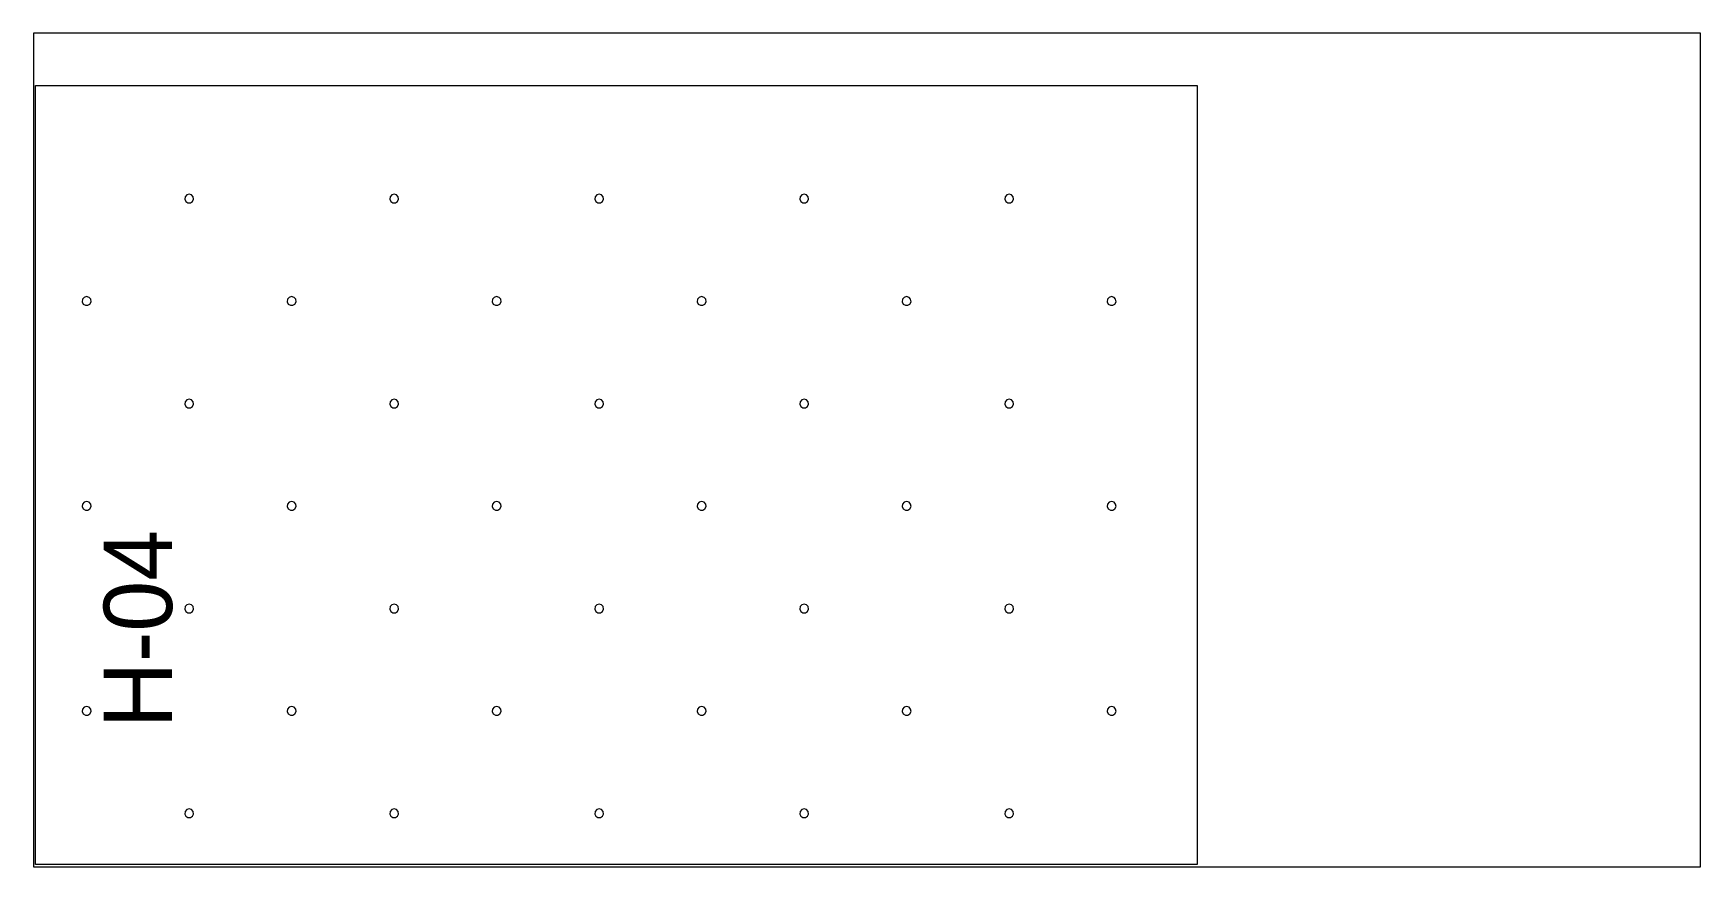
# Model space of a CAD drawing. Extents: x 0 to 287620, y 0 to 1220.
# Drawn here: x 158760 to 161200, y 0 to 1220 of the extents above; entities that cross this region are included whole.
import ezdxf

# ---------------------------------------------------------------- set-up
doc = ezdxf.new("R2010")
doc.units = 0
doc.header["$MEASUREMENT"] = 0
for name, color, linetype, lineweight in [('CUSTOM', 7, 'CONTINUOUS', 0), ('drilling', 7, 'CONTINUOUS', 0), ('FINAL', 7, 'CONTINUOUS', 0)]:
    doc.layers.add(name, color=color, linetype=linetype, lineweight=lineweight)

msp = doc.modelspace()

# ---------------------------------------------------------------- texts
at = {"layer": 'Final', "lineweight": 0}
msp.add_text('H-04', height=100, rotation=90, dxfattribs=at).set_placement((158963, 203))

# ---------------------------------------------------------------- linework, layer by layer
at = {"layer": 'CUSTOM', "lineweight": 0}
msp.add_lwpolyline([(158760, 0), (161200, 0), (161200, 1220), (158760, 1220)], close=True, dxfattribs=at)
at = {"layer": 'drilling', "lineweight": 0}
for points in [[(158988, 984.5), (158984.5, 983.5), (158982.1, 980.7), (158981.6, 977.1), (158983.1, 973.7), (158986.2, 971.8), (158989.8, 971.8), (158992.9, 973.7), (158994.4, 977.1), (158993.9, 980.7), (158991.5, 983.5)], [(159288, 984.5), (159284.5, 983.5), (159282.1, 980.7), (159281.6, 977.1), (159283.1, 973.7), (159286.2, 971.8), (159289.8, 971.8), (159292.9, 973.7), (159294.4, 977.1), (159293.9, 980.7), (159291.5, 983.5)], [(159588, 984.5), (159584.5, 983.5), (159582.1, 980.7), (159581.6, 977.1), (159583.1, 973.7), (159586.2, 971.8), (159589.8, 971.8), (159592.9, 973.7), (159594.4, 977.1), (159593.9, 980.7), (159591.5, 983.5)], [(159888, 984.5), (159884.5, 983.5), (159882.1, 980.7), (159881.6, 977.1), (159883.1, 973.7), (159886.2, 971.8), (159889.8, 971.8), (159892.9, 973.7), (159894.4, 977.1), (159893.9, 980.7), (159891.5, 983.5)], [(160188, 984.5), (160184.5, 983.5), (160182.1, 980.7), (160181.6, 977.1), (160183.1, 973.7), (160186.2, 971.8), (160189.8, 971.8), (160192.9, 973.7), (160194.4, 977.1), (160193.9, 980.7), (160191.5, 983.5)], [(158838, 834.5), (158834.5, 833.5), (158832.1, 830.7), (158831.6, 827.1), (158833.1, 823.7), (158836.2, 821.8), (158839.8, 821.8), (158842.9, 823.7), (158844.4, 827.1), (158843.9, 830.7), (158841.5, 833.5)], [(159138, 834.5), (159134.5, 833.5), (159132.1, 830.7), (159131.6, 827.1), (159133.1, 823.7), (159136.2, 821.8), (159139.8, 821.8), (159142.9, 823.7), (159144.4, 827.1), (159143.9, 830.7), (159141.5, 833.5)], [(159438, 834.5), (159434.5, 833.5), (159432.1, 830.7), (159431.6, 827.1), (159433.1, 823.7), (159436.2, 821.8), (159439.8, 821.8), (159442.9, 823.7), (159444.4, 827.1), (159443.9, 830.7), (159441.5, 833.5)], [(159738, 834.5), (159734.5, 833.5), (159732.1, 830.7), (159731.6, 827.1), (159733.1, 823.7), (159736.2, 821.8), (159739.8, 821.8), (159742.9, 823.7), (159744.4, 827.1), (159743.9, 830.7), (159741.5, 833.5)], [(160038, 834.5), (160034.5, 833.5), (160032.1, 830.7), (160031.6, 827.1), (160033.1, 823.7), (160036.2, 821.8), (160039.8, 821.8), (160042.9, 823.7), (160044.4, 827.1), (160043.9, 830.7), (160041.5, 833.5)], [(160338, 834.5), (160334.5, 833.5), (160332.1, 830.7), (160331.6, 827.1), (160333.1, 823.7), (160336.2, 821.8), (160339.8, 821.8), (160342.9, 823.7), (160344.4, 827.1), (160343.9, 830.7), (160341.5, 833.5)], [(158988, 684.5), (158984.5, 683.5), (158982.1, 680.7), (158981.6, 677.1), (158983.1, 673.7), (158986.2, 671.8), (158989.8, 671.8), (158992.9, 673.7), (158994.4, 677.1), (158993.9, 680.7), (158991.5, 683.5)], [(159288, 684.5), (159284.5, 683.5), (159282.1, 680.7), (159281.6, 677.1), (159283.1, 673.7), (159286.2, 671.8), (159289.8, 671.8), (159292.9, 673.7), (159294.4, 677.1), (159293.9, 680.7), (159291.5, 683.5)], [(159588, 684.5), (159584.5, 683.5), (159582.1, 680.7), (159581.6, 677.1), (159583.1, 673.7), (159586.2, 671.8), (159589.8, 671.8), (159592.9, 673.7), (159594.4, 677.1), (159593.9, 680.7), (159591.5, 683.5)], [(159888, 684.5), (159884.5, 683.5), (159882.1, 680.7), (159881.6, 677.1), (159883.1, 673.7), (159886.2, 671.8), (159889.8, 671.8), (159892.9, 673.7), (159894.4, 677.1), (159893.9, 680.7), (159891.5, 683.5)], [(160188, 684.5), (160184.5, 683.5), (160182.1, 680.7), (160181.6, 677.1), (160183.1, 673.7), (160186.2, 671.8), (160189.8, 671.8), (160192.9, 673.7), (160194.4, 677.1), (160193.9, 680.7), (160191.5, 683.5)], [(158838, 534.5), (158834.5, 533.5), (158832.1, 530.7), (158831.6, 527.1), (158833.1, 523.7), (158836.2, 521.8), (158839.8, 521.8), (158842.9, 523.7), (158844.4, 527.1), (158843.9, 530.7), (158841.5, 533.5)], [(159138, 534.5), (159134.5, 533.5), (159132.1, 530.7), (159131.6, 527.1), (159133.1, 523.7), (159136.2, 521.8), (159139.8, 521.8), (159142.9, 523.7), (159144.4, 527.1), (159143.9, 530.7), (159141.5, 533.5)], [(159438, 534.5), (159434.5, 533.5), (159432.1, 530.7), (159431.6, 527.1), (159433.1, 523.7), (159436.2, 521.8), (159439.8, 521.8), (159442.9, 523.7), (159444.4, 527.1), (159443.9, 530.7), (159441.5, 533.5)], [(159738, 534.5), (159734.5, 533.5), (159732.1, 530.7), (159731.6, 527.1), (159733.1, 523.7), (159736.2, 521.8), (159739.8, 521.8), (159742.9, 523.7), (159744.4, 527.1), (159743.9, 530.7), (159741.5, 533.5)], [(160038, 534.5), (160034.5, 533.5), (160032.1, 530.7), (160031.6, 527.1), (160033.1, 523.7), (160036.2, 521.8), (160039.8, 521.8), (160042.9, 523.7), (160044.4, 527.1), (160043.9, 530.7), (160041.5, 533.5)], [(160338, 534.5), (160334.5, 533.5), (160332.1, 530.7), (160331.6, 527.1), (160333.1, 523.7), (160336.2, 521.8), (160339.8, 521.8), (160342.9, 523.7), (160344.4, 527.1), (160343.9, 530.7), (160341.5, 533.5)], [(158988, 384.5), (158984.5, 383.5), (158982.1, 380.7), (158981.6, 377.1), (158983.1, 373.7), (158986.2, 371.8), (158989.8, 371.8), (158992.9, 373.7), (158994.4, 377.1), (158993.9, 380.7), (158991.5, 383.5)], [(159288, 384.5), (159284.5, 383.5), (159282.1, 380.7), (159281.6, 377.1), (159283.1, 373.7), (159286.2, 371.8), (159289.8, 371.8), (159292.9, 373.7), (159294.4, 377.1), (159293.9, 380.7), (159291.5, 383.5)], [(159588, 384.5), (159584.5, 383.5), (159582.1, 380.7), (159581.6, 377.1), (159583.1, 373.7), (159586.2, 371.8), (159589.8, 371.8), (159592.9, 373.7), (159594.4, 377.1), (159593.9, 380.7), (159591.5, 383.5)], [(159888, 384.5), (159884.5, 383.5), (159882.1, 380.7), (159881.6, 377.1), (159883.1, 373.7), (159886.2, 371.8), (159889.8, 371.8), (159892.9, 373.7), (159894.4, 377.1), (159893.9, 380.7), (159891.5, 383.5)], [(160188, 384.5), (160184.5, 383.5), (160182.1, 380.7), (160181.6, 377.1), (160183.1, 373.7), (160186.2, 371.8), (160189.8, 371.8), (160192.9, 373.7), (160194.4, 377.1), (160193.9, 380.7), (160191.5, 383.5)], [(158838, 234.5), (158834.5, 233.5), (158832.1, 230.7), (158831.6, 227.1), (158833.1, 223.7), (158836.2, 221.8), (158839.8, 221.8), (158842.9, 223.7), (158844.4, 227.1), (158843.9, 230.7), (158841.5, 233.5)], [(159138, 234.5), (159134.5, 233.5), (159132.1, 230.7), (159131.6, 227.1), (159133.1, 223.7), (159136.2, 221.8), (159139.8, 221.8), (159142.9, 223.7), (159144.4, 227.1), (159143.9, 230.7), (159141.5, 233.5)], [(159438, 234.5), (159434.5, 233.5), (159432.1, 230.7), (159431.6, 227.1), (159433.1, 223.7), (159436.2, 221.8), (159439.8, 221.8), (159442.9, 223.7), (159444.4, 227.1), (159443.9, 230.7), (159441.5, 233.5)], [(159738, 234.5), (159734.5, 233.5), (159732.1, 230.7), (159731.6, 227.1), (159733.1, 223.7), (159736.2, 221.8), (159739.8, 221.8), (159742.9, 223.7), (159744.4, 227.1), (159743.9, 230.7), (159741.5, 233.5)], [(160038, 234.5), (160034.5, 233.5), (160032.1, 230.7), (160031.6, 227.1), (160033.1, 223.7), (160036.2, 221.8), (160039.8, 221.8), (160042.9, 223.7), (160044.4, 227.1), (160043.9, 230.7), (160041.5, 233.5)], [(160338, 234.5), (160334.5, 233.5), (160332.1, 230.7), (160331.6, 227.1), (160333.1, 223.7), (160336.2, 221.8), (160339.8, 221.8), (160342.9, 223.7), (160344.4, 227.1), (160343.9, 230.7), (160341.5, 233.5)], [(158988, 84.5), (158984.5, 83.5), (158982.1, 80.7), (158981.6, 77.1), (158983.1, 73.7), (158986.2, 71.8), (158989.8, 71.8), (158992.9, 73.7), (158994.4, 77.1), (158993.9, 80.7), (158991.5, 83.5)], [(159288, 84.5), (159284.5, 83.5), (159282.1, 80.7), (159281.6, 77.1), (159283.1, 73.7), (159286.2, 71.8), (159289.8, 71.8), (159292.9, 73.7), (159294.4, 77.1), (159293.9, 80.7), (159291.5, 83.5)], [(159588, 84.5), (159584.5, 83.5), (159582.1, 80.7), (159581.6, 77.1), (159583.1, 73.7), (159586.2, 71.8), (159589.8, 71.8), (159592.9, 73.7), (159594.4, 77.1), (159593.9, 80.7), (159591.5, 83.5)], [(159888, 84.5), (159884.5, 83.5), (159882.1, 80.7), (159881.6, 77.1), (159883.1, 73.7), (159886.2, 71.8), (159889.8, 71.8), (159892.9, 73.7), (159894.4, 77.1), (159893.9, 80.7), (159891.5, 83.5)], [(160188, 84.5), (160184.5, 83.5), (160182.1, 80.7), (160181.6, 77.1), (160183.1, 73.7), (160186.2, 71.8), (160189.8, 71.8), (160192.9, 73.7), (160194.4, 77.1), (160193.9, 80.7), (160191.5, 83.5)]]:
    msp.add_lwpolyline(points, close=True, dxfattribs=at)
at = {"layer": 'Final', "lineweight": 0}
msp.add_lwpolyline([(160463, 1143.7), (160463, 3), (158763, 3), (158763, 1143.7)], close=True, dxfattribs=at)

msp.set_redraw_order([(e.dxf.handle, doc.entitydb.next_handle()) for e in msp.query("TEXT MTEXT ATTDEF DIMENSION ARC_DIMENSION")])  # texts and dimensions are drawn at this point

doc.saveas('drawing.dxf')
